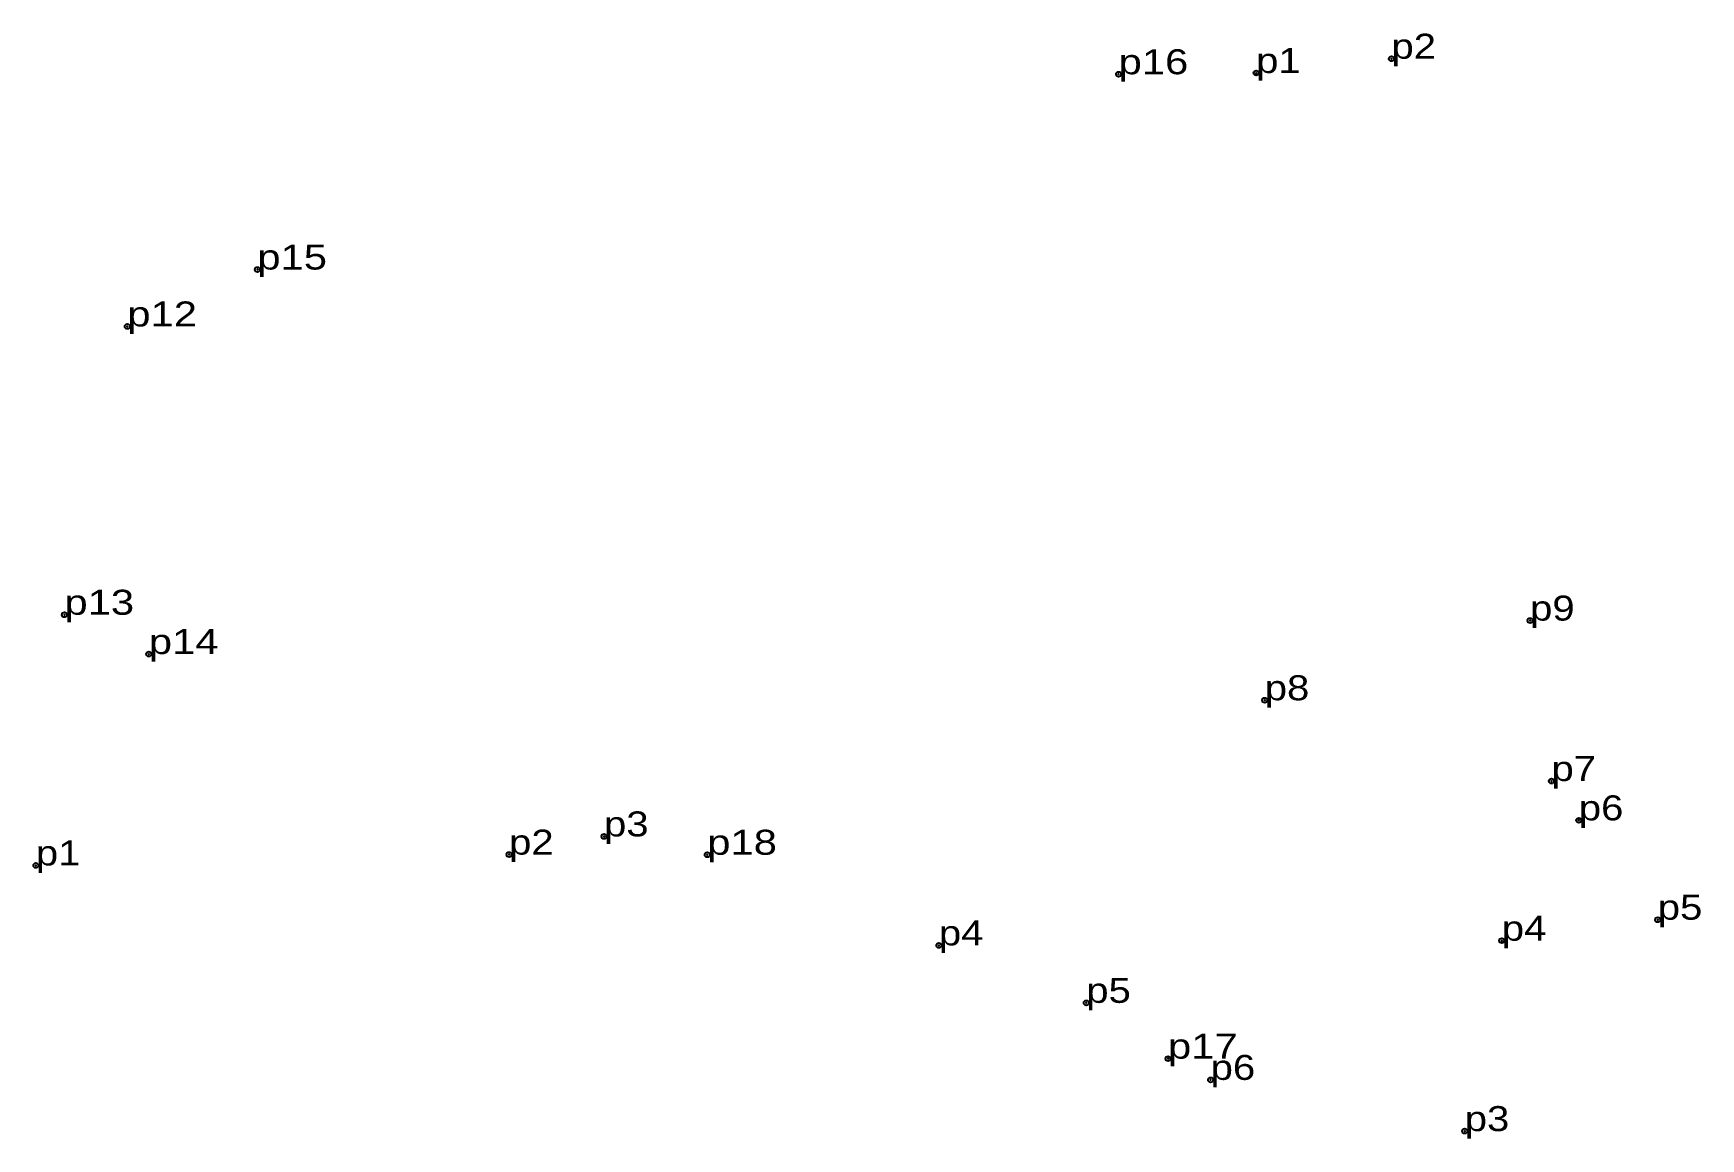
# Model space of a CAD drawing. Header units: metres. Extents: x 540596 to 552689, y 1835524 to 1841799.
# Drawn here: x 550781.2 to 550901.3, y 1838969.5 to 1839049.2 of the extents above; entities that cross this region are included whole.
import ezdxf

# ---------------------------------------------------------------- set-up
doc = ezdxf.new("R2010")
doc.units = ezdxf.units.M
doc.header["$LTSCALE"] = 0.72
doc.header["$PDMODE"] = 32
doc.header["$PDSIZE"] = 0.36
doc.layers.add('12', color=7, linetype='Continuous')
doc.layers.add('7', color=7, linetype='Continuous')

msp = doc.modelspace()

# ---------------------------------------------------------------- texts
at = {"layer": '12'}
for s, width, p in [('p2', 1.2, (550879.06, 1839047.34)), ('p16', 1.25, (550859.4, 1839046.22)), ('p1', 1.2, (550869.31, 1839046.31)), ('p15', 1.25, (550797.34, 1839032.15)), ('p12', 1.25, (550787.97, 1839028.05)), ('p13', 1.25, (550783.44, 1839007.28)), ('p9', 1.2, (550889.05, 1839006.86)), ('p14', 1.25, (550789.52, 1839004.45)), ('p8', 1.2, (550869.93, 1839001.12)), ('p7', 1.2, (550890.59, 1838995.3)), ('p6', 1.2, (550892.56, 1838992.47)), ('p3', 1.2, (550822.32, 1838991.31)), ('p2', 1.2, (550815.48, 1838990)), ('p18', 1.25, (550829.76, 1838989.99)), ('p1', 1.2, (550781.38, 1838989.22)), ('p5', 1.2, (550898.25, 1838985.31)), ('p4', 1.2, (550846.45, 1838983.46)), ('p4', 1.2, (550887.01, 1838983.8)), ('p5', 1.2, (550857.07, 1838979.32)), ('p17', 1.25, (550862.96, 1838975.3)), ('p6', 1.2, (550866.03, 1838973.77)), ('p3', 1.2, (550884.34, 1838970.08))]:
    msp.add_text(s, height=1.8, dxfattribs=dict(at, width=width)).set_placement(p)

# ---------------------------------------------------------------- linework, layer by layer
at = {"layer": '7'}
for p in [(550879.06, 1839047.34), (550859.4, 1839046.22), (550869.31, 1839046.31), (550797.34, 1839032.15), (550787.97, 1839028.05), (550783.44, 1839007.28), (550889.05, 1839006.86), (550789.52, 1839004.45), (550869.93, 1839001.12), (550890.59, 1838995.3), (550892.56, 1838992.47), (550822.32, 1838991.31), (550781.38, 1838989.22), (550815.48, 1838990), (550829.76, 1838989.99), (550898.25, 1838985.31), (550846.45, 1838983.46), (550887.01, 1838983.8), (550857.07, 1838979.32), (550862.96, 1838975.3), (550866.03, 1838973.77), (550884.34, 1838970.08)]:
    msp.add_point(p, dxfattribs=at)

msp.set_redraw_order([(e.dxf.handle, doc.entitydb.next_handle()) for e in msp.query("TEXT MTEXT ATTDEF DIMENSION ARC_DIMENSION")])  # texts and dimensions are drawn at this point

doc.saveas('drawing.dxf')
